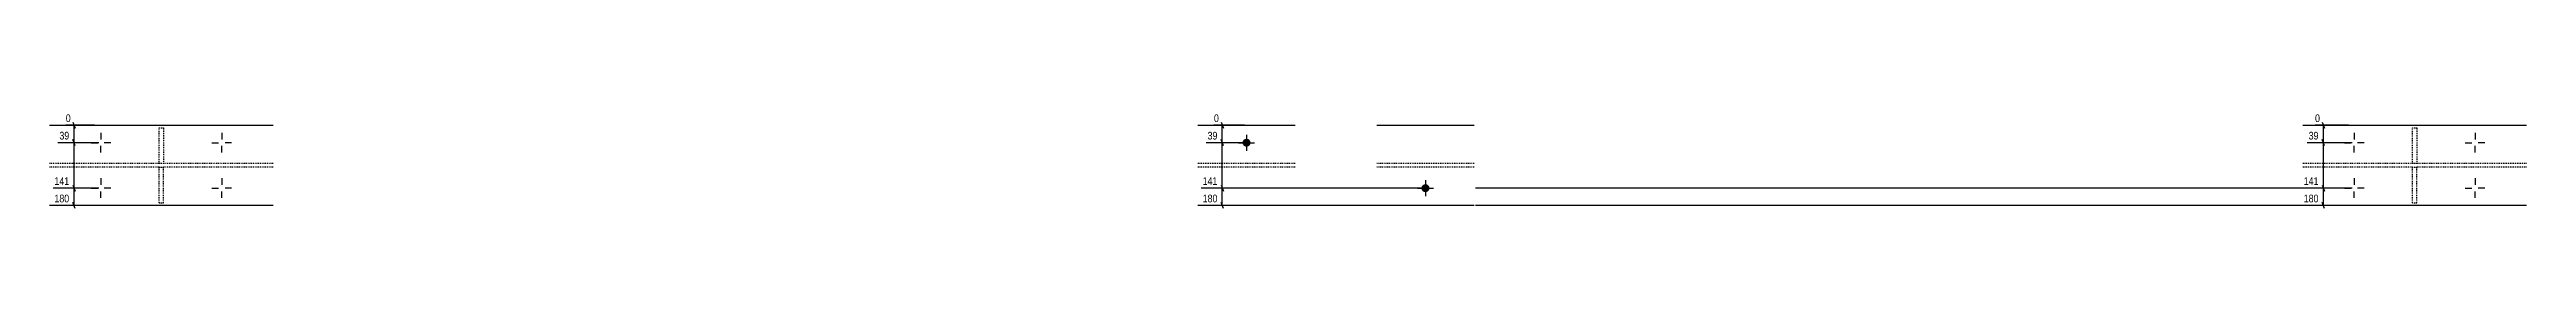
# Model space of a CAD drawing. Header units: millimetres. Extents: x 108 to 51700, y 7 to 4887.
# Drawn here: x 19213 to 24750, y 11 to 226 of the extents above; entities that cross this region are included whole.
import ezdxf

# ---------------------------------------------------------------- set-up
doc = ezdxf.new("R2010")
doc.units = ezdxf.units.MM
doc.linetypes.add('DXK_LINE_DOT2', pattern=[3.9198, 1.9599, -1.9599])
doc.layers.add('MÅLSÆTNING', color=7, linetype='Continuous')
doc.layers.add('STÅL', color=7, linetype='Continuous')
doc.styles.add('Arial Narrow', font='ARIALN.TTF', dxfattribs={"height": 0.2})

msp = doc.modelspace()

# ---------------------------------------------------------------- hatches: boundary and pattern name
at = {"layer": 'STÅL', "linetype": 'Continuous'}
for points in [[(21897.8, 158.5, -1), (21879.8, 158.5, -1)], [(22297.8, 56.5, -1), (22279.8, 56.5, -1)]]:
    msp.add_hatch(color=96, dxfattribs=at).paths.add_polyline_path(points)

# ---------------------------------------------------------------- linework, layer by layer
at = {"layer": 'MÅLSÆTNING', "color": 7, "linetype": 'Continuous'}
for p, q in [((19313.4, 197.6), (19249.1, 197.6)), ((19265, 204.3), (19270.4, 190.8)), ((19267.7, 158.5), (19267.7, 197.6)), ((21884.1, 197.6), (21816, 197.6)), ((21831.9, 204.3), (21837.3, 190.8)), ((21834.6, 158.5), (21834.6, 197.6)), ((24352.1, 197.6), (24277.6, 197.6)), ((24293.5, 204.3), (24298.9, 190.8)), ((24296.2, 158.5), (24296.2, 197.6)), ((19323.2, 158.5), (19231.5, 158.5)), ((19323.2, 158.5), (19231.5, 158.5)), ((19270.4, 151.8), (19265, 165.3)), ((19270.4, 151.8), (19265, 165.3)), ((21884.3, 158.5), (21798.5, 158.5)), ((21884.3, 158.5), (21798.5, 158.5)), ((21837.3, 151.8), (21831.9, 165.3)), ((21837.3, 151.8), (21831.9, 165.3)), ((21834.6, 56.5), (21834.6, 158.5)), ((24360.8, 158.5), (24260.1, 158.5)), ((24360.8, 158.5), (24260.1, 158.5)), ((24298.9, 151.8), (24293.5, 165.3)), ((24298.9, 151.8), (24293.5, 165.3)), ((24296.2, 56.5), (24296.2, 158.5)), ((19323.2, 56.5), (19220.6, 56.5)), ((19265, 63.3), (19270.4, 49.8)), ((19267.7, 17.6), (19267.7, 56.5)), ((22284.3, 56.5), (21787.5, 56.5)), ((22284.3, 56.5), (21787.5, 56.5)), ((21831.9, 63.3), (21837.3, 49.8)), ((21831.9, 63.3), (21837.3, 49.8)), ((21834.6, 17.6), (21834.6, 56.5)), ((24360.8, 56.5), (22400.7, 56.5)), ((24360.8, 56.5), (22400.7, 56.5)), ((24293.5, 63.3), (24298.9, 49.8)), ((24293.5, 63.3), (24298.9, 49.8)), ((24296.2, 17.6), (24296.2, 56.5)), ((19315.7, 17.6), (19220.6, 17.6)), ((19270.4, 10.8), (19265, 24.3)), ((22284.3, 17.6), (21787.5, 17.6)), ((21837.3, 10.8), (21831.9, 24.3)), ((24360.8, 17.6), (22400.7, 17.6)), ((24298.9, 10.8), (24293.5, 24.3))]:
    msp.add_line(p, q, dxfattribs=at)
at = {"layer": 'STÅL', "color": 2, "linetype": 'Continuous'}
for p, q in [((19212.7, 197.6), (19712.7, 197.6)), ((21779.8, 197.6), (21997.4, 197.6)), ((22179.8, 197.6), (22397.4, 197.6)), ((24250.3, 197.6), (24750.3, 197.6)), ((19712.7, 17.6), (19212.7, 17.6)), ((21997.4, 17.6), (21779.8, 17.6)), ((22397.4, 17.6), (22179.8, 17.6)), ((24750.3, 17.6), (24250.3, 17.6))]:
    msp.add_line(p, q, dxfattribs=at)
at = {"layer": 'STÅL', "color": 96, "linetype": 'Continuous'}
for p, q in [((19327.7, 180.6), (19327.7, 165.9)), ((19597.7, 180.6), (19597.7, 165.9)), ((21888.8, 176.5), (21888.8, 140.5)), ((24365.3, 180.6), (24365.3, 165.9)), ((24635.3, 180.6), (24635.3, 165.9)), ((19305.7, 158.5), (19320.4, 158.5)), ((19327.7, 136.6), (19327.7, 151.2)), ((19349.7, 158.5), (19335.1, 158.5)), ((19575.7, 158.5), (19590.4, 158.5)), ((19597.7, 136.6), (19597.7, 151.2)), ((19619.7, 158.5), (19605.1, 158.5)), ((21870.8, 158.5), (21906.8, 158.5)), ((24343.3, 158.5), (24357.9, 158.5)), ((24365.3, 136.6), (24365.3, 151.2)), ((24387.3, 158.5), (24372.6, 158.5)), ((24613.3, 158.5), (24627.9, 158.5)), ((24635.3, 136.6), (24635.3, 151.2)), ((24657.3, 158.5), (24642.6, 158.5)), ((19305.7, 56.5), (19320.4, 56.5)), ((19327.7, 78.6), (19327.7, 63.9)), ((19349.7, 56.5), (19335.1, 56.5)), ((19575.7, 56.5), (19590.4, 56.5)), ((19597.7, 78.6), (19597.7, 63.9)), ((19619.7, 56.5), (19605.1, 56.5)), ((22270.8, 56.5), (22306.8, 56.5)), ((22288.8, 74.6), (22288.8, 38.6)), ((24343.3, 56.5), (24357.9, 56.5)), ((24365.3, 78.6), (24365.3, 63.9)), ((24387.3, 56.5), (24372.6, 56.5)), ((24613.3, 56.5), (24627.9, 56.5)), ((24635.3, 78.6), (24635.3, 63.9)), ((24657.3, 56.5), (24642.6, 56.5)), ((19327.7, 34.6), (19327.7, 49.2)), ((19597.7, 34.6), (19597.7, 49.2)), ((24365.3, 34.6), (24365.3, 49.2)), ((24635.3, 34.6), (24635.3, 49.2))]:
    msp.add_line(p, q, dxfattribs=at)
at = {"layer": 'STÅL', "color": 7, "linetype": 'DXK_LINE_DOT2'}
for p, q in [((19457.7, 111.9), (19457.7, 191.9)), ((19457.7, 191.9), (19467.7, 191.9)), ((19467.7, 191.9), (19467.7, 111.9)), ((24495.3, 111.9), (24495.3, 191.9)), ((24495.3, 191.9), (24505.3, 191.9)), ((24505.3, 191.9), (24505.3, 111.9)), ((19457.7, 111.9), (19212.7, 111.9)), ((19467.7, 111.9), (19457.7, 111.9)), ((19712.7, 111.9), (19467.7, 111.9)), ((21997.4, 111.9), (21779.8, 111.9)), ((22397.4, 111.9), (22179.8, 111.9)), ((24495.3, 111.9), (24250.3, 111.9)), ((24505.3, 111.9), (24495.3, 111.9)), ((24750.3, 111.9), (24505.3, 111.9)), ((19457.8, 103.3), (19212.7, 103.3)), ((19457.8, 23.3), (19457.8, 103.3)), ((19457.8, 103.3), (19467.8, 103.3)), ((19467.8, 23.3), (19467.8, 103.3)), ((19712.7, 103.3), (19467.8, 103.3)), ((21997.4, 103.3), (21779.8, 103.3)), ((22397.4, 103.3), (22179.8, 103.3)), ((24495.3, 103.3), (24250.3, 103.3)), ((24495.3, 23.3), (24495.3, 103.3)), ((24495.3, 103.3), (24505.3, 103.3)), ((24505.3, 23.3), (24505.3, 103.3)), ((24750.3, 103.3), (24505.3, 103.3)), ((19457.8, 23.3), (19467.8, 23.3)), ((24495.3, 23.3), (24505.3, 23.3))]:
    msp.add_line(p, q, dxfattribs=at)

# ---------------------------------------------------------------- next in the draw order: wipeouts: each hides what was drawn before it
at = {"color": 0, "linetype": 'Continuous'}
for points in [[(19263.6, 201.2), (19263.6, 226.4), (19245.5, 226.4), (19245.5, 201.2)], [(21830.6, 201.2), (21830.6, 226.4), (21812.4, 226.4), (21812.4, 201.2)], [(24292.2, 201.2), (24292.2, 226.4), (24274, 226.4), (24274, 201.2)], [(19260.3, 60.2), (19260.3, 85.4), (19220.2, 85.4), (19220.2, 60.2)], [(21827.3, 60.2), (21827.3, 85.4), (21787.2, 85.4), (21787.2, 60.2)], [(24288.9, 60.2), (24288.9, 85.4), (22400.4, 85.4), (22400.4, 60.2)]]:
    msp.add_wipeout(points, dxfattribs=at).dxf.layer = 'MÅLSÆTNING'

# ---------------------------------------------------------------- next in the draw order: texts
at = {"layer": 'MÅLSÆTNING', "color": 3, "linetype": 'Continuous', "style": 'Arial Narrow'}
for p in [(19249.1, 204.8), (21816, 204.8), (24277.6, 204.8)]:
    msp.add_text('0', height=17.2, dxfattribs=at).set_placement(p)

# ---------------------------------------------------------------- next in the draw order: wipeouts: each hides what was drawn before it
at = {"color": 0, "linetype": 'Continuous'}
for points in [[(19260.3, 21.2), (19260.3, 46.4), (19220.2, 46.4), (19220.2, 21.2)], [(21827.3, 21.2), (21827.3, 46.4), (21787.2, 46.4), (21787.2, 21.2)], [(24288.9, 21.2), (24288.9, 46.4), (22400.4, 46.4), (22400.4, 21.2)]]:
    msp.add_wipeout(points, dxfattribs=at).dxf.layer = 'MÅLSÆTNING'

# ---------------------------------------------------------------- next in the draw order: linework, layer by layer
at = {"layer": 'MÅLSÆTNING', "color": 7, "linetype": 'Continuous'}
for p, q in [((19267.7, 56.5), (19267.7, 158.5)), ((19323.2, 56.5), (19220.6, 56.5)), ((19265, 63.3), (19270.4, 49.8))]:
    msp.add_line(p, q, dxfattribs=at)

# ---------------------------------------------------------------- next in the draw order: texts
at = {"layer": 'MÅLSÆTNING', "color": 3, "linetype": 'Continuous', "style": 'Arial Narrow'}
for s, p in [('141', (19223.8, 63.8)), ('141', (21790.8, 63.8)), ('141', (24252.4, 63.8)), ('180', (19223.8, 24.8)), ('180', (21790.8, 24.8)), ('180', (24252.4, 24.8))]:
    msp.add_text(s, height=17.18, dxfattribs=at).set_placement(p)

# ---------------------------------------------------------------- next in the draw order: wipeouts: each hides what was drawn before it
at = {"color": 0, "linetype": 'Continuous'}
for points in [[(21827.3, 162.1), (21827.3, 187.3), (21798.2, 187.3), (21798.2, 162.1)], [(24288.9, 162.1), (24288.9, 187.3), (24259.8, 187.3), (24259.8, 162.1)]]:
    msp.add_wipeout(points, dxfattribs=at).dxf.layer = 'MÅLSÆTNING'

# ---------------------------------------------------------------- next in the draw order: texts
at = {"layer": 'MÅLSÆTNING', "color": 3, "linetype": 'Continuous', "style": 'Arial Narrow'}
for p in [(21801.8, 165.7), (24263.4, 165.7)]:
    msp.add_text('39', height=17.18, dxfattribs=at).set_placement(p)

# ---------------------------------------------------------------- next in the draw order: wipeouts: each hides what was drawn before it
at = {"color": 0, "linetype": 'Continuous'}
msp.add_wipeout([(19260.3, 162.1), (19260.3, 187.3), (19231.2, 187.3), (19231.2, 162.1)], dxfattribs=at).dxf.layer = 'MÅLSÆTNING'

# ---------------------------------------------------------------- next in the draw order: texts
at = {"layer": 'MÅLSÆTNING', "color": 3, "linetype": 'Continuous', "style": 'Arial Narrow'}
msp.add_text('39', height=17.18, dxfattribs=at).set_placement((19234.8, 165.7))

doc.saveas('drawing.dxf')
